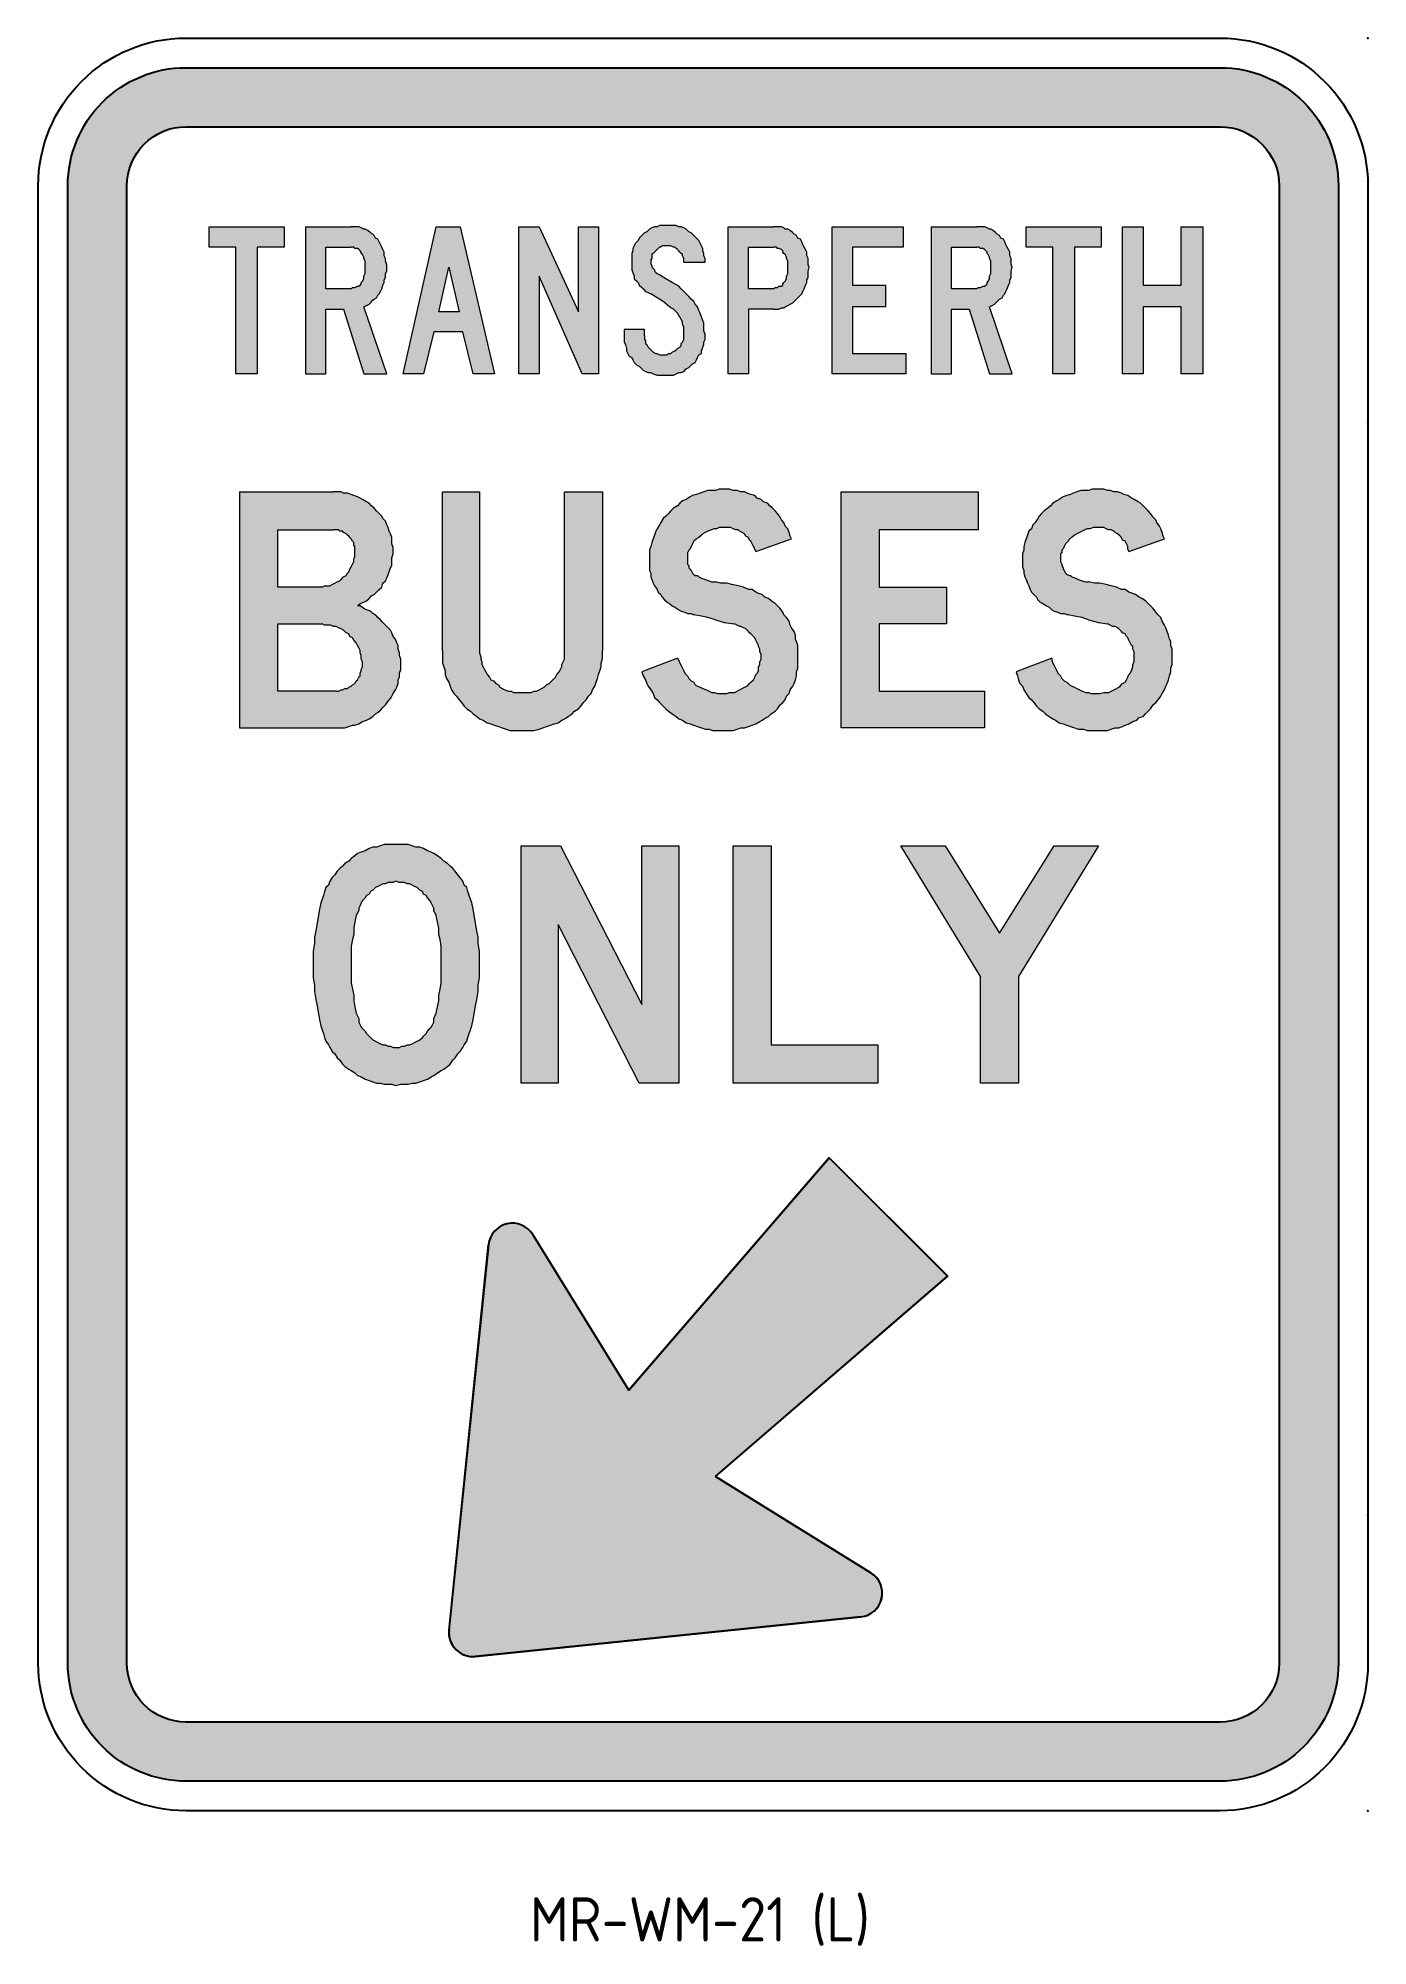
# Model space of a CAD drawing. Extents: x 57 to 147, y 70 to 199.
import ezdxf

# ---------------------------------------------------------------- set-up
doc = ezdxf.new("R2010")
doc.units = 0
doc.header["$LTSCALE"] = 12
doc.header["$MEASUREMENT"] = 0
doc.header["$PDSIZE"] = 4
doc.layers.get('0').update_dxf_attribs({"linetype": 'CONTINUOUS'})
for name, color, linetype in [('L25', 1, 'CONTINUOUS'), ('L35', 3, 'CONTINUOUS'), ('T25', 1, 'CONTINUOUS')]:
    doc.layers.add(name, color=color, linetype=linetype)
doc.styles.add('ISO', font='iso')

msp = doc.modelspace()

# ---------------------------------------------------------------- texts
at = {"layer": 'T25', "color": 3, "style": 'ISO'}
msp.add_text('MR-WM-21 (L)', height=3, dxfattribs=at).set_placement((89.95, 69.99))

# ---------------------------------------------------------------- blocks, each defined once
blk = doc.blocks.new('ARROWL3')
at = {"layer": 'L35'}
for p, q in [((3.32, 107.98), (116.32, 199.98)), ((115, 124), (130.76, 190.94)), ((115, 124), (230, 132.5)), ((230, 69.5), (230, 132.5)), ((116.32, 2.02), (3.32, 94.02)), ((115, 78), (230, 69.5)), ((115, 78), (130.76, 11.06))]:
    blk.add_line(p, q, dxfattribs=at)
for centre, start, end in [((122, 193), 346.75098, 129.15108), ((9, 101), 129.15108, 230.84892), ((122, 9), 230.84892, 13.24902)]:
    blk.add_arc(centre, 9, start, end, dxfattribs=at)
blk = doc.blocks.new('IBLK1')
at = {"layer": 'L35', "xscale": 0.2, "yscale": 0.2, "zscale": 0.2}
blk.add_blockref('ARROWL3', (0, 0), dxfattribs=at)

# ---------------------------------------------------------------- hatches: boundary and pattern name
at = {"layer": 'L25'}
h = msp.add_hatch(color=256, dxfattribs=at)
edge = h.paths.add_edge_path(flags=16)
edge.add_line((62.67, 88.84), (62.67, 188.84))
edge.add_arc((66.67, 188.84), 4, 90, 180, ccw=False)
edge.add_line((66.67, 192.84), (136.67, 192.84))
edge.add_arc((136.67, 188.84), 4, 0, 90, ccw=False)
edge.add_line((140.67, 188.84), (140.67, 88.84))
edge.add_arc((136.67, 88.84), 4, 270, 360, ccw=False)
edge.add_line((136.67, 84.84), (66.67, 84.84))
edge.add_arc((66.67, 88.84), 4, 180, 270, ccw=False)
edge = h.paths.add_edge_path()
edge.add_line((58.67, 88.84), (58.67, 188.84))
edge.add_arc((66.67, 188.84), 8, 90, 180, ccw=False)
edge.add_line((66.67, 196.84), (136.67, 196.84))
edge.add_arc((136.67, 188.84), 8, 0, 90, ccw=False)
edge.add_line((144.67, 188.84), (144.67, 88.84))
edge.add_arc((136.67, 88.84), 8, -90, 0, ccw=False)
edge.add_line((136.67, 80.84), (66.67, 80.84))
edge.add_arc((66.67, 88.84), 8, 180, 270, ccw=False)
h = msp.add_hatch(color=256, dxfattribs=at)
h.paths.add_polyline_path([(70.04, 176.11), (70.04, 184.7), (68.24, 184.7), (68.24, 186.07), (73.31, 186.07), (73.31, 184.7), (71.5, 184.7), (71.5, 176.11)])
h.paths.add_polyline_path([(85.16, 180.32), (83.78, 180.32), (84.47, 183.33)], flags=16)
h.paths.add_polyline_path([(81.38, 176.11), (83.61, 186.07), (85.24, 186.07), (87.56, 176.11), (86.1, 176.11), (85.41, 178.95), (83.44, 178.95), (82.75, 176.11)])
h.paths.add_polyline_path([(89.19, 176.11), (89.19, 186.07), (90.57, 186.07), (93.23, 180.32), (93.23, 186.07), (94.6, 186.07), (94.6, 176.11), (93.49, 176.11), (90.57, 182.73), (90.57, 176.11)])
h.paths.add_polyline_path([(110.41, 176.11), (110.41, 186.07), (115.22, 186.07), (115.22, 184.7), (111.78, 184.7), (111.78, 182.12), (114.01, 182.12), (114.01, 180.66), (111.78, 180.66), (111.78, 177.49), (115.39, 177.49), (115.39, 176.11)])
h.paths.add_polyline_path([(125.35, 176.11), (125.35, 184.7), (123.55, 184.7), (123.55, 186.07), (128.61, 186.07), (128.61, 184.7), (126.81, 184.7), (126.81, 176.11)])
h.paths.add_polyline_path([(130.07, 176.11), (130.07, 186.07), (131.45, 186.07), (131.45, 182.12), (134.03, 182.12), (134.03, 186.07), (135.49, 186.07), (135.49, 176.11), (134.03, 176.11), (134.03, 180.66), (131.45, 180.66), (131.45, 176.11)])
h.paths.add_polyline_path([(78.72, 180.66), (78.89, 180.75), (79.06, 180.84), (79.15, 180.92), (79.32, 181.09), (79.4, 181.18), (79.57, 181.26), (79.66, 181.44), (79.75, 181.52), (79.83, 181.69), (79.92, 181.87), (80, 182.12), (80.09, 182.3), (80.09, 182.47), (80.18, 182.64), (80.18, 182.9), (80.26, 183.07), (80.26, 183.33), (80.26, 183.5), (80.18, 183.76), (80.18, 183.93), (80.09, 184.1), (80.09, 184.36), (80, 184.53), (79.92, 184.7), (79.83, 184.87), (79.75, 185.04), (79.66, 185.22), (79.49, 185.3), (79.4, 185.47), (79.32, 185.56), (79.15, 185.65), (78.97, 185.82), (78.8, 185.9), (78.72, 185.9), (78.54, 185.99), (78.37, 186.07), (78.2, 186.07), (78.03, 186.07), (77.86, 186.07), (74.77, 186.07), (74.77, 176.11), (76.14, 176.11), (76.14, 180.49), (77.34, 180.49), (78.72, 176.11), (80.26, 176.11)])
h.paths.add_polyline_path([(77.86, 181.87), (76.14, 181.87), (76.14, 184.7), (77.86, 184.7), (77.94, 184.7), (78.03, 184.7), (78.11, 184.61), (78.29, 184.61), (78.37, 184.53), (78.46, 184.44), (78.54, 184.36), (78.54, 184.27), (78.63, 184.19), (78.72, 184.01), (78.72, 183.93), (78.8, 183.76), (78.8, 183.58), (78.8, 183.41), (78.8, 183.24), (78.8, 183.07), (78.8, 182.9), (78.72, 182.73), (78.72, 182.55), (78.63, 182.38), (78.54, 182.3), (78.54, 182.21), (78.46, 182.12), (78.37, 182.04), (78.29, 182.04), (78.11, 181.95), (78.03, 181.95), (77.94, 181.95)], flags=16)
h.paths.add_polyline_path([(97.7, 178.69), (97.7, 179.12), (96.32, 179.12), (96.32, 178.77), (96.32, 178.6), (96.32, 178.43), (96.32, 178.26), (96.41, 178.09), (96.49, 177.83), (96.49, 177.66), (96.58, 177.49), (96.67, 177.31), (96.84, 177.23), (96.92, 177.06), (97.01, 176.88), (97.18, 176.71), (97.35, 176.63), (97.44, 176.54), (97.61, 176.37), (97.78, 176.28), (97.95, 176.2), (98.13, 176.2), (98.3, 176.11), (98.56, 176.03), (98.73, 176.03), (98.9, 176.03), (99.07, 176.03), (99.24, 176.03), (99.5, 176.03), (99.67, 176.03), (99.84, 176.11), (100.02, 176.2), (100.19, 176.2), (100.36, 176.28), (100.53, 176.46), (100.7, 176.54), (100.79, 176.63), (100.96, 176.8), (101.13, 176.88), (101.22, 177.06), (101.3, 177.23), (101.39, 177.4), (101.56, 177.49), (101.56, 177.66), (101.65, 177.92), (101.73, 178.09), (101.73, 178.26), (101.82, 178.43), (101.82, 178.6), (101.82, 178.77), (101.73, 179.03), (101.73, 179.29), (101.73, 179.55), (101.65, 179.72), (101.56, 179.98), (101.48, 180.23), (101.39, 180.41), (101.3, 180.66), (101.13, 180.84), (101.05, 181.01), (100.87, 181.18), (100.7, 181.35), (100.53, 181.52), (100.36, 181.69), (100.19, 181.87), (100.02, 182.04), (99.59, 182.3), (99.16, 182.55), (98.73, 182.81), (98.56, 182.9), (98.47, 182.98), (98.38, 183.07), (98.38, 183.15), (98.3, 183.24), (98.21, 183.33), (98.21, 183.41), (98.13, 183.58), (98.13, 183.67), (98.13, 183.84), (98.21, 183.93), (98.21, 184.01), (98.21, 184.19), (98.3, 184.27), (98.38, 184.36), (98.47, 184.44), (98.56, 184.53), (98.64, 184.61), (98.73, 184.7), (98.81, 184.7), (98.9, 184.79), (99.07, 184.79), (99.16, 184.79), (99.33, 184.79), (99.41, 184.79), (99.5, 184.79), (99.67, 184.7), (99.76, 184.7), (99.84, 184.61), (99.93, 184.53), (100.02, 184.44), (100.1, 184.36), (100.19, 184.27), (100.27, 184.19), (100.27, 184.1), (100.36, 183.93), (100.36, 183.84), (100.36, 183.67), (101.82, 183.67), (101.82, 183.93), (101.73, 184.1), (101.73, 184.27), (101.65, 184.44), (101.65, 184.61), (101.56, 184.79), (101.48, 184.96), (101.39, 185.13), (101.22, 185.3), (101.13, 185.39), (100.96, 185.56), (100.87, 185.65), (100.7, 185.73), (100.53, 185.9), (100.36, 185.99), (100.19, 186.07), (100.02, 186.07), (99.84, 186.16), (99.67, 186.16), (99.5, 186.16), (99.33, 186.16), (99.07, 186.16), (98.9, 186.16), (98.73, 186.16), (98.56, 186.07), (98.38, 186.07), (98.21, 185.99), (98.04, 185.9), (97.87, 185.73), (97.7, 185.65), (97.61, 185.56), (97.44, 185.39), (97.35, 185.3), (97.27, 185.13), (97.1, 184.96), (97.01, 184.79), (96.92, 184.61), (96.92, 184.44), (96.84, 184.27), (96.84, 184.1), (96.84, 183.93), (96.84, 183.67), (96.84, 183.5), (96.84, 183.33), (96.84, 183.15), (96.92, 182.98), (97.01, 182.73), (97.01, 182.55), (97.18, 182.38), (97.27, 182.3), (97.35, 182.12), (97.52, 181.95), (97.61, 181.87), (97.78, 181.69), (97.95, 181.61), (98.13, 181.52), (98.56, 181.26), (98.98, 181.01), (99.41, 180.66), (99.5, 180.58), (99.67, 180.49), (99.76, 180.41), (99.93, 180.23), (100.02, 180.06), (100.1, 179.98), (100.19, 179.8), (100.27, 179.63), (100.27, 179.46), (100.36, 179.29), (100.36, 179.12), (100.36, 178.95), (100.36, 178.77), (100.36, 178.69), (100.36, 178.52), (100.36, 178.43), (100.27, 178.26), (100.19, 178.17), (100.19, 178), (100.1, 177.92), (99.93, 177.83), (99.84, 177.74), (99.76, 177.66), (99.59, 177.57), (99.5, 177.49), (99.33, 177.49), (99.24, 177.4), (99.07, 177.4), (98.98, 177.4), (98.81, 177.4), (98.73, 177.4), (98.56, 177.49), (98.47, 177.49), (98.3, 177.57), (98.21, 177.66), (98.13, 177.74), (98.04, 177.83), (97.95, 177.92), (97.87, 178.09), (97.78, 178.17), (97.78, 178.34), (97.7, 178.43), (97.7, 178.6)])
h.paths.add_polyline_path([(106.46, 181.87), (104.74, 181.87), (104.74, 184.7), (106.46, 184.7), (106.54, 184.7), (106.63, 184.7), (106.71, 184.61), (106.8, 184.61), (106.97, 184.53), (107.06, 184.44), (107.06, 184.36), (107.14, 184.27), (107.23, 184.19), (107.32, 184.01), (107.32, 183.93), (107.4, 183.76), (107.4, 183.58), (107.4, 183.41), (107.4, 183.24), (107.4, 183.07), (107.4, 182.9), (107.32, 182.73), (107.32, 182.55), (107.23, 182.38), (107.14, 182.3), (107.06, 182.21), (107.06, 182.12), (106.97, 182.04), (106.8, 182.04), (106.71, 181.95), (106.63, 181.95), (106.54, 181.95)], flags=16)
h.paths.add_polyline_path([(106.46, 180.49), (104.74, 180.49), (104.74, 176.11), (103.36, 176.11), (103.36, 186.07), (106.46, 186.07), (106.63, 186.07), (106.8, 186.07), (106.97, 186.07), (107.14, 185.99), (107.23, 185.9), (107.4, 185.9), (107.57, 185.82), (107.74, 185.65), (107.83, 185.56), (108, 185.47), (108.09, 185.3), (108.26, 185.22), (108.35, 185.04), (108.43, 184.87), (108.52, 184.7), (108.6, 184.53), (108.69, 184.36), (108.69, 184.1), (108.78, 183.93), (108.78, 183.76), (108.78, 183.5), (108.86, 183.33), (108.78, 183.07), (108.78, 182.9), (108.78, 182.64), (108.69, 182.47), (108.69, 182.3), (108.6, 182.12), (108.52, 181.87), (108.43, 181.69), (108.35, 181.52), (108.26, 181.44), (108.09, 181.26), (108, 181.18), (107.83, 181.01), (107.74, 180.92), (107.57, 180.84), (107.4, 180.75), (107.23, 180.66), (107.14, 180.58), (106.97, 180.58), (106.8, 180.49), (106.63, 180.49)])
h.paths.add_polyline_path([(121.06, 180.66), (121.23, 180.75), (121.4, 180.84), (121.49, 180.92), (121.66, 181.09), (121.74, 181.18), (121.92, 181.26), (122, 181.44), (122.09, 181.52), (122.17, 181.69), (122.26, 181.87), (122.35, 182.12), (122.43, 182.3), (122.43, 182.47), (122.52, 182.64), (122.52, 182.9), (122.52, 183.07), (122.6, 183.33), (122.52, 183.5), (122.52, 183.76), (122.52, 183.93), (122.43, 184.1), (122.43, 184.36), (122.35, 184.53), (122.26, 184.7), (122.17, 184.87), (122.09, 185.04), (122, 185.22), (121.83, 185.3), (121.74, 185.47), (121.57, 185.56), (121.49, 185.65), (121.31, 185.82), (121.14, 185.9), (121.06, 185.9), (120.89, 185.99), (120.71, 186.07), (120.54, 186.07), (120.37, 186.07), (120.2, 186.07), (117.11, 186.07), (117.11, 176.11), (118.48, 176.11), (118.48, 180.49), (119.68, 180.49), (121.06, 176.11), (122.6, 176.11)])
h.paths.add_polyline_path([(120.2, 181.87), (118.48, 181.87), (118.48, 184.7), (120.2, 184.7), (120.28, 184.7), (120.37, 184.7), (120.46, 184.61), (120.63, 184.61), (120.71, 184.53), (120.8, 184.44), (120.89, 184.36), (120.89, 184.27), (120.97, 184.19), (121.06, 184.01), (121.06, 183.93), (121.14, 183.76), (121.14, 183.58), (121.14, 183.41), (121.14, 183.24), (121.14, 183.07), (121.14, 182.9), (121.06, 182.73), (121.06, 182.55), (120.97, 182.38), (120.89, 182.3), (120.89, 182.21), (120.8, 182.12), (120.71, 182.04), (120.63, 182.04), (120.46, 181.95), (120.37, 181.95), (120.28, 181.95)], flags=16)
h = msp.add_hatch(color=256, dxfattribs=at)
h.paths.add_polyline_path([(111.01, 168.12), (120.28, 168.12), (120.28, 165.55), (113.59, 165.55), (113.59, 161.68), (118.14, 161.68), (118.14, 159.19), (113.59, 159.19), (113.59, 154.64), (120.71, 154.64), (120.71, 152.15), (111.01, 152.15)])
h.paths.add_polyline_path([(76.83, 154.64), (72.88, 154.64), (72.88, 159.19), (75.88, 159.19), (76.05, 159.11), (76.31, 159.11), (76.48, 159.11), (76.65, 159.02), (76.83, 159.02), (77, 158.93), (77.17, 158.85), (77.34, 158.76), (77.51, 158.59), (77.69, 158.51), (77.77, 158.33), (77.94, 158.25), (78.03, 158.08), (78.2, 157.9), (78.29, 157.73), (78.37, 157.56), (78.46, 157.39), (78.46, 157.22), (78.54, 157.05), (78.54, 156.79), (78.63, 156.62), (78.63, 156.44), (78.63, 156.27), (78.54, 156.1), (78.54, 156.01), (78.46, 155.84), (78.46, 155.67), (78.37, 155.59), (78.29, 155.41), (78.2, 155.33), (78.11, 155.16), (77.94, 155.07), (77.86, 154.98), (77.69, 154.9), (77.6, 154.81), (77.43, 154.81), (77.26, 154.73), (77.17, 154.73), (77, 154.64)], flags=16)
h.paths.add_polyline_path([(75.88, 161.68), (72.88, 161.68), (72.88, 165.55), (76.65, 165.55), (76.83, 165.55), (77, 165.55), (77.08, 165.46), (77.26, 165.46), (77.34, 165.38), (77.51, 165.29), (77.6, 165.2), (77.69, 165.12), (77.77, 165.03), (77.86, 164.95), (77.94, 164.78), (78.03, 164.69), (78.03, 164.52), (78.11, 164.43), (78.11, 164.26), (78.11, 164.09), (78.11, 163.92), (78.11, 163.74), (78.03, 163.57), (78.03, 163.4), (77.94, 163.23), (77.86, 163.06), (77.77, 162.89), (77.69, 162.71), (77.6, 162.63), (77.51, 162.46), (77.34, 162.37), (77.17, 162.2), (77.08, 162.11), (76.91, 162.03), (76.74, 161.94), (76.57, 161.86), (76.4, 161.77), (76.23, 161.77), (76.05, 161.77)], flags=16)
h.paths.add_polyline_path([(70.3, 168.12), (70.3, 152.15), (76.65, 152.15), (76.91, 152.15), (77.17, 152.15), (77.43, 152.15), (77.69, 152.24), (77.94, 152.32), (78.11, 152.32), (78.37, 152.41), (78.63, 152.58), (78.89, 152.67), (79.06, 152.75), (79.32, 152.92), (79.49, 153.09), (79.66, 153.18), (79.83, 153.35), (80, 153.52), (80.18, 153.7), (80.35, 153.95), (80.52, 154.13), (80.61, 154.3), (80.69, 154.47), (80.86, 154.73), (80.95, 154.9), (81.03, 155.16), (81.03, 155.41), (81.12, 155.59), (81.12, 155.84), (81.21, 156.1), (81.21, 156.36), (81.21, 156.53), (81.21, 156.79), (81.12, 157.05), (81.12, 157.22), (81.03, 157.47), (81.03, 157.73), (80.95, 157.9), (80.86, 158.16), (80.69, 158.33), (80.61, 158.59), (80.52, 158.76), (80.35, 158.93), (80.18, 159.11), (80, 159.28), (79.83, 159.45), (79.66, 159.62), (79.49, 159.79), (79.32, 159.88), (79.15, 160.05), (78.89, 160.14), (78.72, 160.22), (78.46, 160.4), (78.29, 160.4), (78.46, 160.57), (78.72, 160.65), (78.89, 160.74), (79.06, 160.91), (79.23, 161.08), (79.4, 161.17), (79.57, 161.34), (79.75, 161.51), (79.92, 161.68), (80, 161.94), (80.18, 162.11), (80.26, 162.28), (80.35, 162.54), (80.43, 162.71), (80.52, 162.97), (80.61, 163.14), (80.61, 163.4), (80.61, 163.66), (80.69, 163.92), (80.69, 164.09), (80.69, 164.35), (80.61, 164.6), (80.61, 164.78), (80.61, 165.03), (80.52, 165.29), (80.43, 165.46), (80.35, 165.72), (80.26, 165.89), (80.18, 166.15), (80, 166.32), (79.92, 166.49), (79.75, 166.66), (79.57, 166.84), (79.4, 167.01), (79.23, 167.18), (79.06, 167.35), (78.89, 167.44), (78.63, 167.61), (78.46, 167.7), (78.29, 167.78), (78.03, 167.87), (77.86, 167.95), (77.6, 168.04), (77.34, 168.04), (77.17, 168.12), (76.91, 168.12), (76.65, 168.12)])
h.paths.add_polyline_path([(84.04, 157.39), (84.04, 168.12), (86.53, 168.12), (86.53, 157.39), (86.53, 157.22), (86.62, 156.96), (86.62, 156.79), (86.7, 156.62), (86.7, 156.44), (86.79, 156.27), (86.87, 156.1), (86.96, 155.93), (87.05, 155.76), (87.22, 155.59), (87.3, 155.41), (87.48, 155.33), (87.65, 155.16), (87.82, 155.07), (87.91, 154.9), (88.08, 154.81), (88.25, 154.73), (88.51, 154.64), (88.68, 154.64), (88.85, 154.55), (89.02, 154.55), (89.28, 154.55), (89.45, 154.55), (89.62, 154.55), (89.8, 154.55), (90.05, 154.55), (90.22, 154.64), (90.4, 154.64), (90.57, 154.73), (90.74, 154.81), (90.91, 154.9), (91.08, 155.07), (91.26, 155.16), (91.43, 155.33), (91.51, 155.41), (91.68, 155.59), (91.77, 155.76), (91.94, 155.93), (92.03, 156.1), (92.11, 156.27), (92.11, 156.44), (92.2, 156.62), (92.29, 156.79), (92.29, 156.96), (92.29, 157.22), (92.29, 157.39), (92.29, 168.12), (94.86, 168.12), (94.86, 157.39), (94.86, 157.13), (94.86, 156.87), (94.78, 156.53), (94.78, 156.27), (94.69, 156.01), (94.6, 155.76), (94.52, 155.5), (94.43, 155.24), (94.35, 154.98), (94.18, 154.73), (94.09, 154.47), (93.92, 154.3), (93.75, 154.04), (93.57, 153.87), (93.4, 153.61), (93.23, 153.44), (92.97, 153.27), (92.8, 153.09), (92.54, 152.92), (92.29, 152.75), (92.11, 152.67), (91.86, 152.49), (91.6, 152.41), (91.34, 152.32), (91.08, 152.24), (90.83, 152.15), (90.57, 152.06), (90.22, 151.98), (89.97, 151.98), (89.71, 151.98), (89.45, 151.98), (89.19, 151.98), (88.85, 151.98), (88.59, 151.98), (88.34, 152.06), (88.08, 152.15), (87.82, 152.24), (87.56, 152.32), (87.3, 152.41), (87.05, 152.49), (86.79, 152.67), (86.53, 152.75), (86.36, 152.92), (86.1, 153.09), (85.93, 153.27), (85.67, 153.44), (85.5, 153.61), (85.33, 153.87), (85.16, 154.04), (84.99, 154.3), (84.81, 154.47), (84.64, 154.73), (84.56, 154.98), (84.47, 155.24), (84.3, 155.5), (84.21, 155.76), (84.21, 156.01), (84.13, 156.27), (84.04, 156.53), (84.04, 156.87), (84.04, 157.13)])
h.paths.add_polyline_path([(105.25, 164.09), (107.66, 164.95), (107.57, 165.12), (107.49, 165.38), (107.4, 165.63), (107.23, 165.81), (107.14, 166.06), (106.97, 166.24), (106.89, 166.41), (106.71, 166.66), (106.54, 166.84), (106.37, 167.01), (106.2, 167.18), (106.03, 167.35), (105.77, 167.44), (105.6, 167.61), (105.34, 167.7), (105.17, 167.87), (104.91, 167.95), (104.65, 168.04), (104.48, 168.12), (104.22, 168.12), (103.97, 168.21), (103.71, 168.21), (103.45, 168.3), (103.19, 168.3), (103.02, 168.3), (102.76, 168.3), (102.51, 168.21), (102.25, 168.21), (101.99, 168.21), (101.73, 168.12), (101.48, 168.04), (101.22, 167.95), (100.96, 167.87), (100.79, 167.78), (100.53, 167.61), (100.27, 167.52), (100.1, 167.35), (99.93, 167.18), (99.67, 167.01), (99.5, 166.84), (99.33, 166.66), (99.16, 166.49), (98.98, 166.32), (98.81, 166.06), (98.73, 165.89), (98.56, 165.63), (98.47, 165.46), (98.38, 165.2), (98.3, 164.95), (98.21, 164.69), (98.13, 164.43), (98.04, 164.17), (98.04, 163.92), (98.04, 163.74), (98.04, 163.49), (98.04, 163.23), (98.04, 163.06), (98.04, 162.8), (98.13, 162.63), (98.13, 162.37), (98.21, 162.2), (98.3, 161.94), (98.38, 161.77), (98.56, 161.51), (98.64, 161.34), (98.81, 161.17), (98.9, 161), (99.07, 160.82), (99.24, 160.65), (99.41, 160.57), (99.59, 160.4), (99.76, 160.31), (100.02, 160.14), (100.19, 160.05), (100.44, 159.97), (100.62, 159.88), (100.87, 159.88), (101.05, 159.79), (101.56, 159.71), (101.99, 159.62), (102.51, 159.45), (103.11, 159.28), (103.79, 159.19), (103.97, 159.11), (104.14, 159.02), (104.22, 159.02), (104.4, 158.93), (104.57, 158.85), (104.74, 158.68), (104.82, 158.59), (104.91, 158.51), (105.08, 158.33), (105.17, 158.25), (105.25, 158.08), (105.34, 157.9), (105.43, 157.73), (105.43, 157.65), (105.51, 157.47), (105.51, 157.3), (105.6, 157.13), (105.6, 156.96), (105.6, 156.79), (105.51, 156.62), (105.51, 156.44), (105.43, 156.27), (105.43, 156.01), (105.34, 155.84), (105.25, 155.76), (105.17, 155.59), (105.08, 155.41), (104.91, 155.24), (104.82, 155.16), (104.65, 154.98), (104.48, 154.9), (104.31, 154.81), (104.14, 154.73), (103.97, 154.64), (103.79, 154.55), (103.62, 154.55), (103.45, 154.55), (103.28, 154.47), (103.02, 154.47), (102.85, 154.47), (102.68, 154.47), (102.42, 154.55), (102.25, 154.55), (102.08, 154.64), (101.9, 154.73), (101.65, 154.81), (101.48, 154.9), (101.3, 154.98), (101.13, 155.07), (101.05, 155.24), (100.87, 155.33), (100.7, 155.5), (100.62, 155.67), (100.44, 155.84), (100.36, 156.01), (100.27, 156.19), (100.19, 156.36), (100.1, 156.53), (100.02, 156.7), (99.93, 156.87), (97.52, 155.93), (97.61, 155.67), (97.78, 155.41), (97.87, 155.16), (97.95, 154.98), (98.13, 154.73), (98.3, 154.47), (98.38, 154.21), (98.56, 154.04), (98.73, 153.87), (98.98, 153.61), (99.16, 153.44), (99.33, 153.27), (99.59, 153.09), (99.84, 152.92), (100.02, 152.75), (100.27, 152.67), (100.53, 152.49), (100.79, 152.41), (101.05, 152.32), (101.3, 152.24), (101.56, 152.15), (101.82, 152.06), (102.08, 152.06), (102.33, 151.98), (102.59, 151.98), (102.94, 151.98), (103.19, 151.98), (103.45, 151.98), (103.71, 151.98), (103.97, 152.06), (104.22, 152.15), (104.48, 152.15), (104.74, 152.24), (105, 152.32), (105.25, 152.41), (105.51, 152.58), (105.68, 152.67), (105.94, 152.84), (106.11, 152.92), (106.28, 153.09), (106.54, 153.27), (106.71, 153.44), (106.89, 153.7), (107.06, 153.87), (107.23, 154.04), (107.32, 154.3), (107.49, 154.47), (107.57, 154.73), (107.74, 154.98), (107.83, 155.16), (107.92, 155.41), (108, 155.67), (108, 155.93), (108.09, 156.19), (108.09, 156.44), (108.09, 156.7), (108.09, 156.96), (108.09, 157.22), (108.09, 157.47), (108.09, 157.73), (108, 157.99), (107.92, 158.16), (107.92, 158.42), (107.83, 158.68), (107.66, 158.93), (107.57, 159.11), (107.49, 159.36), (107.32, 159.62), (107.14, 159.79), (107.06, 159.97), (106.89, 160.22), (106.71, 160.4), (106.54, 160.57), (106.28, 160.74), (106.11, 160.91), (105.86, 161), (105.68, 161.17), (105.43, 161.25), (105.25, 161.34), (105, 161.51), (104.74, 161.51), (104.4, 161.68), (104.05, 161.77), (103.62, 161.86), (103.28, 161.94), (102.85, 161.94), (102.51, 162.03), (102.25, 162.03), (102.08, 162.11), (101.82, 162.2), (101.56, 162.28), (101.39, 162.37), (101.3, 162.46), (101.13, 162.46), (101.05, 162.54), (100.96, 162.63), (100.87, 162.8), (100.79, 162.89), (100.7, 162.97), (100.7, 163.14), (100.62, 163.23), (100.62, 163.4), (100.62, 163.49), (100.62, 163.66), (100.62, 163.74), (100.62, 163.92), (100.62, 164), (100.7, 164.17), (100.79, 164.26), (100.87, 164.43), (100.96, 164.6), (101.05, 164.78), (101.22, 164.95), (101.39, 165.03), (101.56, 165.2), (101.65, 165.29), (101.82, 165.38), (101.99, 165.46), (102.25, 165.55), (102.42, 165.63), (102.59, 165.63), (102.76, 165.72), (103.02, 165.72), (103.19, 165.72), (103.36, 165.72), (103.54, 165.72), (103.71, 165.63), (103.88, 165.55), (104.05, 165.55), (104.14, 165.46), (104.31, 165.38), (104.48, 165.29), (104.57, 165.12), (104.74, 165.03), (104.82, 164.86), (104.91, 164.78), (105, 164.6), (105.08, 164.43), (105.17, 164.26)])
h.paths.add_polyline_path([(130.5, 164.09), (132.91, 164.95), (132.82, 165.12), (132.74, 165.38), (132.65, 165.63), (132.57, 165.81), (132.39, 166.06), (132.31, 166.24), (132.14, 166.41), (131.96, 166.66), (131.79, 166.84), (131.62, 167.01), (131.45, 167.18), (131.28, 167.35), (131.11, 167.44), (130.85, 167.61), (130.68, 167.7), (130.42, 167.87), (130.16, 167.95), (129.99, 168.04), (129.73, 168.12), (129.47, 168.12), (129.22, 168.21), (129.04, 168.21), (128.79, 168.3), (128.53, 168.3), (128.27, 168.3), (128.01, 168.3), (127.76, 168.21), (127.5, 168.21), (127.24, 168.21), (126.98, 168.12), (126.73, 168.04), (126.55, 167.95), (126.3, 167.87), (126.04, 167.78), (125.78, 167.61), (125.61, 167.52), (125.35, 167.35), (125.18, 167.18), (125.01, 167.01), (124.75, 166.84), (124.58, 166.66), (124.41, 166.49), (124.32, 166.32), (124.15, 166.06), (123.98, 165.89), (123.89, 165.63), (123.72, 165.46), (123.63, 165.2), (123.55, 164.95), (123.46, 164.69), (123.38, 164.43), (123.38, 164.17), (123.29, 163.92), (123.29, 163.74), (123.29, 163.49), (123.29, 163.23), (123.29, 163.06), (123.38, 162.8), (123.38, 162.63), (123.46, 162.37), (123.55, 162.2), (123.63, 161.94), (123.72, 161.77), (123.81, 161.51), (123.89, 161.34), (124.06, 161.17), (124.23, 161), (124.32, 160.82), (124.49, 160.65), (124.66, 160.57), (124.92, 160.4), (125.09, 160.31), (125.27, 160.14), (125.44, 160.05), (125.69, 159.97), (125.87, 159.88), (126.12, 159.88), (126.38, 159.79), (126.81, 159.71), (127.33, 159.62), (127.76, 159.45), (128.44, 159.28), (129.04, 159.19), (129.22, 159.11), (129.39, 159.02), (129.56, 159.02), (129.73, 158.93), (129.82, 158.85), (129.99, 158.68), (130.07, 158.59), (130.25, 158.51), (130.33, 158.33), (130.42, 158.25), (130.5, 158.08), (130.59, 157.9), (130.68, 157.73), (130.76, 157.65), (130.76, 157.47), (130.85, 157.3), (130.85, 157.13), (130.85, 156.96), (130.85, 156.79), (130.85, 156.62), (130.76, 156.44), (130.76, 156.27), (130.68, 156.01), (130.59, 155.84), (130.5, 155.76), (130.42, 155.59), (130.33, 155.41), (130.25, 155.24), (130.07, 155.16), (129.9, 154.98), (129.82, 154.9), (129.65, 154.81), (129.47, 154.73), (129.3, 154.64), (129.13, 154.55), (128.96, 154.55), (128.79, 154.55), (128.53, 154.47), (128.36, 154.47), (128.19, 154.47), (127.93, 154.47), (127.76, 154.55), (127.58, 154.55), (127.33, 154.64), (127.15, 154.73), (126.98, 154.81), (126.81, 154.9), (126.64, 154.98), (126.47, 155.07), (126.3, 155.24), (126.12, 155.33), (125.95, 155.5), (125.87, 155.67), (125.69, 155.84), (125.61, 156.01), (125.52, 156.19), (125.44, 156.36), (125.35, 156.53), (125.27, 156.7), (125.27, 156.87), (122.86, 155.93), (122.95, 155.67), (123.03, 155.41), (123.12, 155.16), (123.29, 154.98), (123.38, 154.73), (123.55, 154.47), (123.72, 154.21), (123.89, 154.04), (124.06, 153.87), (124.23, 153.61), (124.41, 153.44), (124.66, 153.27), (124.84, 153.09), (125.09, 152.92), (125.35, 152.75), (125.52, 152.67), (125.78, 152.49), (126.04, 152.41), (126.3, 152.32), (126.55, 152.24), (126.81, 152.15), (127.07, 152.06), (127.41, 152.06), (127.67, 151.98), (127.93, 151.98), (128.19, 151.98), (128.44, 151.98), (128.7, 151.98), (129.04, 151.98), (129.3, 152.06), (129.56, 152.15), (129.82, 152.15), (130.07, 152.24), (130.25, 152.32), (130.5, 152.41), (130.76, 152.58), (131.02, 152.67), (131.19, 152.84), (131.45, 152.92), (131.62, 153.09), (131.79, 153.27), (131.96, 153.44), (132.14, 153.7), (132.31, 153.87), (132.48, 154.04), (132.65, 154.3), (132.74, 154.47), (132.91, 154.73), (132.99, 154.98), (133.08, 155.16), (133.17, 155.41), (133.25, 155.67), (133.34, 155.93), (133.34, 156.19), (133.42, 156.44), (133.42, 156.7), (133.42, 156.96), (133.42, 157.22), (133.42, 157.47), (133.34, 157.73), (133.34, 157.99), (133.25, 158.16), (133.17, 158.42), (133.08, 158.68), (132.99, 158.93), (132.91, 159.11), (132.74, 159.36), (132.65, 159.62), (132.48, 159.79), (132.31, 159.97), (132.14, 160.22), (131.96, 160.4), (131.79, 160.57), (131.62, 160.74), (131.36, 160.91), (131.19, 161), (130.93, 161.17), (130.76, 161.25), (130.5, 161.34), (130.25, 161.51), (129.99, 161.51), (129.65, 161.68), (129.3, 161.77), (128.96, 161.86), (128.53, 161.94), (128.19, 161.94), (127.76, 162.03), (127.58, 162.03), (127.33, 162.11), (127.07, 162.2), (126.9, 162.28), (126.64, 162.37), (126.55, 162.46), (126.47, 162.46), (126.3, 162.54), (126.21, 162.63), (126.12, 162.8), (126.04, 162.89), (126.04, 162.97), (125.95, 163.14), (125.95, 163.23), (125.87, 163.4), (125.87, 163.49), (125.87, 163.66), (125.87, 163.74), (125.87, 163.92), (125.95, 164), (125.95, 164.17), (126.04, 164.26), (126.12, 164.43), (126.21, 164.6), (126.38, 164.78), (126.47, 164.95), (126.64, 165.03), (126.81, 165.2), (126.98, 165.29), (127.15, 165.38), (127.33, 165.46), (127.5, 165.55), (127.67, 165.63), (127.84, 165.63), (128.1, 165.72), (128.27, 165.72), (128.44, 165.72), (128.61, 165.72), (128.79, 165.72), (128.96, 165.63), (129.13, 165.55), (129.3, 165.55), (129.47, 165.46), (129.56, 165.38), (129.73, 165.29), (129.9, 165.12), (129.99, 165.03), (130.07, 164.86), (130.25, 164.78), (130.33, 164.6), (130.42, 164.43), (130.42, 164.26)])
h = msp.add_hatch(color=256, dxfattribs=at)
h.paths.add_polyline_path([(89.37, 144.16), (92.03, 144.16), (97.52, 133.43), (97.52, 144.16), (100.02, 144.16), (100.02, 128.1), (97.35, 128.1), (91.86, 138.84), (91.86, 128.1), (89.37, 128.1)])
h.paths.add_polyline_path([(103.71, 144.16), (106.28, 144.16), (106.28, 130.68), (113.5, 130.68), (113.5, 128.1), (103.71, 128.1)])
h.paths.add_polyline_path([(115.05, 144.16), (118.05, 144.16), (121.74, 138.24), (125.44, 144.16), (128.44, 144.16), (123.03, 135.32), (123.03, 128.1), (120.46, 128.1), (120.46, 135.32)])
h.paths.add_polyline_path([(80.86, 141.76), (80.69, 141.67), (80.52, 141.67), (80.35, 141.67), (80.18, 141.59), (80, 141.59), (79.83, 141.5), (79.66, 141.41), (79.49, 141.33), (79.32, 141.16), (79.15, 141.07), (79.06, 140.9), (78.89, 140.81), (78.8, 140.64), (78.63, 140.47), (78.54, 140.3), (78.46, 140.13), (78.37, 139.95), (78.37, 139.78), (78.2, 139.44), (78.11, 139.01), (78.03, 138.58), (78.03, 138.15), (77.94, 137.81), (77.86, 137.38), (77.86, 136.95), (77.86, 136.52), (77.86, 136.09), (77.86, 135.75), (77.86, 135.32), (77.86, 134.89), (77.94, 134.46), (78.03, 134.03), (78.03, 133.68), (78.11, 133.26), (78.2, 132.83), (78.37, 132.48), (78.37, 132.22), (78.46, 132.05), (78.54, 131.88), (78.63, 131.8), (78.8, 131.62), (78.89, 131.45), (79.06, 131.28), (79.15, 131.19), (79.32, 131.02), (79.49, 130.94), (79.66, 130.85), (79.83, 130.76), (80, 130.68), (80.18, 130.68), (80.35, 130.59), (80.52, 130.59), (80.69, 130.51), (80.86, 130.51), (81.12, 130.51), (81.29, 130.59), (81.46, 130.59), (81.64, 130.68), (81.81, 130.68), (81.98, 130.76), (82.15, 130.85), (82.32, 130.94), (82.49, 131.02), (82.67, 131.19), (82.75, 131.28), (82.92, 131.45), (83.01, 131.62), (83.18, 131.8), (83.27, 131.88), (83.35, 132.05), (83.44, 132.22), (83.44, 132.48), (83.61, 132.83), (83.7, 133.26), (83.78, 133.68), (83.78, 134.03), (83.87, 134.46), (83.95, 134.89), (83.95, 135.32), (83.95, 135.75), (83.95, 136.09), (83.95, 136.52), (83.95, 136.95), (83.95, 137.38), (83.87, 137.81), (83.78, 138.15), (83.78, 138.58), (83.7, 139.01), (83.61, 139.44), (83.44, 139.78), (83.44, 139.95), (83.35, 140.13), (83.27, 140.3), (83.18, 140.47), (83.01, 140.64), (82.92, 140.81), (82.75, 140.9), (82.67, 141.07), (82.49, 141.16), (82.32, 141.33), (82.15, 141.41), (81.98, 141.5), (81.81, 141.59), (81.64, 141.59), (81.46, 141.67), (81.29, 141.67), (81.12, 141.67)], flags=16)
h.paths.add_polyline_path([(80.86, 144.25), (80.61, 144.25), (80.35, 144.25), (80.09, 144.25), (79.83, 144.16), (79.57, 144.08), (79.32, 144.08), (79.06, 143.99), (78.8, 143.82), (78.54, 143.73), (78.29, 143.65), (78.11, 143.48), (77.86, 143.3), (77.69, 143.13), (77.43, 142.96), (77.26, 142.79), (77.08, 142.62), (76.91, 142.45), (76.74, 142.19), (76.57, 142.02), (76.4, 141.76), (76.31, 141.5), (76.14, 141.33), (76.05, 141.07), (75.97, 140.81), (75.88, 140.56), (75.8, 140.3), (75.71, 139.87), (75.62, 139.35), (75.54, 138.92), (75.45, 138.41), (75.37, 137.98), (75.37, 137.55), (75.28, 137.03), (75.28, 136.6), (75.28, 136.09), (75.28, 135.66), (75.28, 135.23), (75.37, 134.72), (75.37, 134.29), (75.45, 133.77), (75.54, 133.34), (75.62, 132.91), (75.71, 132.4), (75.8, 131.97), (75.88, 131.71), (75.97, 131.45), (76.05, 131.19), (76.14, 130.94), (76.31, 130.68), (76.4, 130.51), (76.57, 130.25), (76.74, 130.08), (76.91, 129.82), (77.08, 129.65), (77.26, 129.39), (77.43, 129.22), (77.69, 129.05), (77.86, 128.96), (78.11, 128.79), (78.29, 128.62), (78.54, 128.53), (78.8, 128.36), (79.06, 128.27), (79.32, 128.19), (79.57, 128.1), (79.83, 128.1), (80.09, 128.02), (80.35, 128.02), (80.61, 128.02), (80.86, 127.93), (81.21, 128.02), (81.46, 128.02), (81.72, 128.02), (81.98, 128.1), (82.24, 128.1), (82.49, 128.19), (82.75, 128.27), (83.01, 128.36), (83.27, 128.53), (83.44, 128.62), (83.7, 128.79), (83.95, 128.96), (84.13, 129.05), (84.38, 129.22), (84.56, 129.39), (84.73, 129.65), (84.9, 129.82), (85.07, 130.08), (85.24, 130.25), (85.41, 130.51), (85.5, 130.68), (85.67, 130.94), (85.76, 131.19), (85.84, 131.45), (85.93, 131.71), (86.02, 131.97), (86.1, 132.4), (86.19, 132.91), (86.27, 133.34), (86.36, 133.77), (86.45, 134.29), (86.45, 134.72), (86.53, 135.23), (86.53, 135.66), (86.53, 136.09), (86.53, 136.6), (86.53, 137.03), (86.45, 137.55), (86.45, 137.98), (86.36, 138.41), (86.27, 138.92), (86.19, 139.35), (86.1, 139.87), (86.02, 140.3), (85.93, 140.56), (85.84, 140.81), (85.76, 141.07), (85.67, 141.33), (85.5, 141.5), (85.41, 141.76), (85.24, 142.02), (85.07, 142.19), (84.9, 142.45), (84.73, 142.62), (84.56, 142.79), (84.38, 142.96), (84.13, 143.13), (83.95, 143.3), (83.7, 143.48), (83.44, 143.65), (83.27, 143.73), (83.01, 143.82), (82.75, 143.99), (82.49, 144.08), (82.24, 144.08), (81.98, 144.16), (81.72, 144.25), (81.46, 144.25), (81.21, 144.25)])
msp.add_hatch(color=256, dxfattribs=at).paths.add_polyline_path([(102.51, 101.46), (118.22, 115.02), (110.21, 123.04), (96.65, 107.32), (90.14, 117.85, 0.71593), (87.15, 117.16), (84.47, 91.07, 0.475358), (86.25, 89.29), (112.34, 91.96, 0.71593), (113.03, 94.95)])

# ---------------------------------------------------------------- linework, layer by layer
at = {"color": 3, "lineweight": 0}
for points in [[(70.04, 176.11), (70.04, 184.7), (68.24, 184.7), (68.24, 186.07), (73.31, 186.07), (73.31, 184.7), (71.5, 184.7), (71.5, 176.11), (70.04, 176.11), (70.04, 176.11)], [(74.77, 186.07), (74.77, 176.11), (76.14, 176.11), (76.14, 180.49), (77.34, 180.49), (78.72, 176.11), (80.26, 176.11), (78.72, 180.66)], [(74.77, 186.07), (77.86, 186.07)], [(79.83, 184.87), (79.75, 185.04), (79.66, 185.22), (79.49, 185.3), (79.4, 185.47), (79.32, 185.56), (79.15, 185.65), (78.97, 185.82), (78.8, 185.9), (78.72, 185.9), (78.54, 185.99), (78.37, 186.07), (78.2, 186.07), (78.03, 186.07), (77.86, 186.07)], [(81.38, 176.11), (83.61, 186.07), (85.24, 186.07), (87.56, 176.11), (86.1, 176.11), (85.41, 178.95), (83.44, 178.95), (82.75, 176.11), (81.38, 176.11), (81.38, 176.11)], [(89.19, 176.11), (89.19, 186.07), (90.57, 186.07), (93.23, 180.32), (93.23, 186.07), (94.6, 186.07), (94.6, 176.11), (93.49, 176.11), (90.57, 182.73), (90.57, 176.11), (89.19, 176.11), (89.19, 176.11)], [(100.36, 183.67), (101.82, 183.67), (101.82, 183.93), (101.73, 184.1), (101.73, 184.27), (101.65, 184.44), (101.65, 184.61), (101.56, 184.79), (101.48, 184.96), (101.39, 185.13), (101.22, 185.3), (101.13, 185.39), (100.96, 185.56), (100.87, 185.65), (100.7, 185.73), (100.53, 185.9), (100.36, 185.99), (100.19, 186.07), (100.02, 186.07), (99.84, 186.16), (99.67, 186.16), (99.5, 186.16), (99.33, 186.16), (99.07, 186.16), (98.9, 186.16), (98.73, 186.16), (98.56, 186.07), (98.38, 186.07), (98.21, 185.99), (98.04, 185.9), (97.87, 185.73), (97.7, 185.65), (97.61, 185.56), (97.44, 185.39), (97.35, 185.3), (97.27, 185.13), (97.1, 184.96), (97.01, 184.79), (96.92, 184.61), (96.92, 184.44), (96.84, 184.27), (96.84, 184.1), (96.84, 183.93), (96.84, 183.67), (96.84, 183.5), (96.84, 183.33), (96.84, 183.15), (96.92, 182.98), (97.01, 182.73), (97.01, 182.55), (97.18, 182.38), (97.27, 182.3), (97.35, 182.12), (97.52, 181.95), (97.61, 181.87), (97.78, 181.69), (97.95, 181.61), (98.13, 181.52)], [(103.36, 176.11), (103.36, 186.07), (106.46, 186.07)], [(108.43, 184.87), (108.35, 185.04), (108.26, 185.22), (108.09, 185.3), (108, 185.47), (107.83, 185.56), (107.74, 185.65), (107.57, 185.82), (107.4, 185.9), (107.23, 185.9), (107.14, 185.99), (106.97, 186.07), (106.8, 186.07), (106.63, 186.07), (106.46, 186.07)], [(110.41, 176.11), (110.41, 186.07), (115.22, 186.07), (115.22, 184.7), (111.78, 184.7), (111.78, 182.12), (114.01, 182.12), (114.01, 180.66), (111.78, 180.66), (111.78, 177.49), (115.39, 177.49), (115.39, 176.11), (110.41, 176.11), (110.41, 176.11)], [(117.11, 186.07), (117.11, 176.11), (118.48, 176.11), (118.48, 180.49), (119.68, 180.49), (121.06, 176.11), (122.6, 176.11), (121.06, 180.66)], [(117.11, 186.07), (120.2, 186.07)], [(122.17, 184.87), (122.09, 185.04), (122, 185.22), (121.83, 185.3), (121.74, 185.47), (121.57, 185.56), (121.49, 185.65), (121.31, 185.82), (121.14, 185.9), (121.06, 185.9), (120.89, 185.99), (120.71, 186.07), (120.54, 186.07), (120.37, 186.07), (120.2, 186.07)], [(125.35, 176.11), (125.35, 184.7), (123.55, 184.7), (123.55, 186.07), (128.61, 186.07), (128.61, 184.7), (126.81, 184.7), (126.81, 176.11), (125.35, 176.11), (125.35, 176.11)], [(130.07, 176.11), (130.07, 186.07), (131.45, 186.07), (131.45, 182.12), (134.03, 182.12), (134.03, 186.07), (135.49, 186.07), (135.49, 176.11), (134.03, 176.11), (134.03, 180.66), (131.45, 180.66), (131.45, 176.11), (130.07, 176.11), (130.07, 176.11)], [(77.86, 181.87), (76.14, 181.87), (76.14, 184.7)], [(76.14, 184.7), (77.86, 184.7)], [(78.63, 184.19), (78.54, 184.27), (78.54, 184.36), (78.46, 184.44), (78.37, 184.53), (78.29, 184.61), (78.11, 184.61), (78.03, 184.7), (77.94, 184.7), (77.86, 184.7)], [(79.83, 181.69), (79.92, 181.87), (80, 182.12), (80.09, 182.3), (80.09, 182.47), (80.18, 182.64), (80.18, 182.9), (80.26, 183.07), (80.26, 183.33), (80.26, 183.5), (80.18, 183.76), (80.18, 183.93), (80.09, 184.1), (80.09, 184.36), (80, 184.53), (79.92, 184.7), (79.83, 184.87)], [(99.33, 184.79), (99.16, 184.79), (99.07, 184.79), (98.9, 184.79), (98.81, 184.7), (98.73, 184.7), (98.64, 184.61), (98.56, 184.53), (98.47, 184.44), (98.38, 184.36), (98.3, 184.27), (98.21, 184.19), (98.21, 184.01), (98.21, 183.93), (98.13, 183.84), (98.13, 183.67), (98.13, 183.58), (98.21, 183.41), (98.21, 183.33), (98.3, 183.24), (98.38, 183.15), (98.38, 183.07), (98.47, 182.98), (98.56, 182.9), (98.73, 182.81)], [(100.36, 183.67), (100.36, 183.84), (100.36, 183.93), (100.27, 184.1), (100.27, 184.19), (100.19, 184.27), (100.1, 184.36), (100.02, 184.44), (99.93, 184.53), (99.84, 184.61), (99.76, 184.7), (99.67, 184.7), (99.5, 184.79), (99.41, 184.79), (99.33, 184.79)], [(106.46, 181.87), (104.74, 181.87), (104.74, 184.7)], [(104.74, 184.7), (106.46, 184.7)], [(107.23, 184.19), (107.14, 184.27), (107.06, 184.36), (107.06, 184.44), (106.97, 184.53), (106.8, 184.61), (106.71, 184.61), (106.63, 184.7), (106.54, 184.7), (106.46, 184.7)], [(108.43, 181.69), (108.52, 181.87), (108.6, 182.12), (108.69, 182.3), (108.69, 182.47), (108.78, 182.64), (108.78, 182.9), (108.78, 183.07), (108.86, 183.33), (108.78, 183.5), (108.78, 183.76), (108.78, 183.93), (108.69, 184.1), (108.69, 184.36), (108.6, 184.53), (108.52, 184.7), (108.43, 184.87)], [(120.2, 181.87), (118.48, 181.87), (118.48, 184.7)], [(118.48, 184.7), (120.2, 184.7)], [(120.97, 184.19), (120.89, 184.27), (120.89, 184.36), (120.8, 184.44), (120.71, 184.53), (120.63, 184.61), (120.46, 184.61), (120.37, 184.7), (120.28, 184.7), (120.2, 184.7)], [(122.17, 181.69), (122.26, 181.87), (122.35, 182.12), (122.43, 182.3), (122.43, 182.47), (122.52, 182.64), (122.52, 182.9), (122.52, 183.07), (122.6, 183.33), (122.52, 183.5), (122.52, 183.76), (122.52, 183.93), (122.43, 184.1), (122.43, 184.36), (122.35, 184.53), (122.26, 184.7), (122.17, 184.87)], [(78.63, 182.38), (78.72, 182.55), (78.72, 182.73), (78.8, 182.9), (78.8, 183.07), (78.8, 183.24), (78.8, 183.41), (78.8, 183.58), (78.8, 183.76), (78.72, 183.93), (78.72, 184.01), (78.63, 184.19)], [(107.23, 182.38), (107.32, 182.55), (107.32, 182.73), (107.4, 182.9), (107.4, 183.07), (107.4, 183.24), (107.4, 183.41), (107.4, 183.58), (107.4, 183.76), (107.32, 183.93), (107.32, 184.01), (107.23, 184.19)], [(120.97, 182.38), (121.06, 182.55), (121.06, 182.73), (121.14, 182.9), (121.14, 183.07), (121.14, 183.24), (121.14, 183.41), (121.14, 183.58), (121.14, 183.76), (121.06, 183.93), (121.06, 184.01), (120.97, 184.19)], [(77.86, 181.87), (77.94, 181.95), (78.03, 181.95), (78.11, 181.95), (78.29, 182.04), (78.37, 182.04), (78.46, 182.12), (78.54, 182.21), (78.54, 182.3), (78.63, 182.38)], [(85.16, 180.32), (83.78, 180.32), (84.47, 183.33), (85.16, 180.32), (85.16, 180.32)], [(96.32, 179.12), (96.32, 178.77), (96.32, 178.6), (96.32, 178.43), (96.32, 178.26), (96.41, 178.09), (96.49, 177.83), (96.49, 177.66), (96.58, 177.49), (96.67, 177.31), (96.84, 177.23), (96.92, 177.06), (97.01, 176.88), (97.18, 176.71), (97.35, 176.63), (97.44, 176.54), (97.61, 176.37), (97.78, 176.28), (97.95, 176.2), (98.13, 176.2), (98.3, 176.11), (98.56, 176.03), (98.73, 176.03), (98.9, 176.03), (99.07, 176.03), (99.24, 176.03), (99.5, 176.03), (99.67, 176.03), (99.84, 176.11), (100.02, 176.2), (100.19, 176.2), (100.36, 176.28), (100.53, 176.46), (100.7, 176.54), (100.79, 176.63), (100.96, 176.8), (101.13, 176.88), (101.22, 177.06), (101.3, 177.23), (101.39, 177.4), (101.56, 177.49), (101.56, 177.66), (101.65, 177.92), (101.73, 178.09), (101.73, 178.26), (101.82, 178.43), (101.82, 178.6), (101.82, 178.77), (101.73, 179.03), (101.73, 179.29), (101.73, 179.55), (101.65, 179.72), (101.56, 179.98), (101.48, 180.23), (101.39, 180.41), (101.3, 180.66), (101.13, 180.84), (101.05, 181.01), (100.87, 181.18), (100.7, 181.35), (100.53, 181.52), (100.36, 181.69), (100.19, 181.87), (100.02, 182.04), (99.59, 182.3), (99.16, 182.55), (98.73, 182.81)], [(106.46, 181.87), (106.54, 181.95), (106.63, 181.95), (106.71, 181.95), (106.8, 182.04), (106.97, 182.04), (107.06, 182.12), (107.06, 182.21), (107.14, 182.3), (107.23, 182.38)], [(120.2, 181.87), (120.28, 181.95), (120.37, 181.95), (120.46, 181.95), (120.63, 182.04), (120.71, 182.04), (120.8, 182.12), (120.89, 182.21), (120.89, 182.3), (120.97, 182.38)], [(78.72, 180.66), (78.89, 180.75), (79.06, 180.84), (79.15, 180.92), (79.32, 181.09), (79.4, 181.18), (79.57, 181.26), (79.66, 181.44), (79.75, 181.52), (79.83, 181.69)], [(99.41, 180.66), (98.98, 181.01), (98.56, 181.26), (98.13, 181.52)], [(106.46, 180.49), (106.63, 180.49), (106.8, 180.49), (106.97, 180.58), (107.14, 180.58), (107.23, 180.66), (107.4, 180.75), (107.57, 180.84), (107.74, 180.92), (107.83, 181.01), (108, 181.18), (108.09, 181.26), (108.26, 181.44), (108.35, 181.52), (108.43, 181.69)], [(121.06, 180.66), (121.23, 180.75), (121.4, 180.84), (121.49, 180.92), (121.66, 181.09), (121.74, 181.18), (121.92, 181.26), (122, 181.44), (122.09, 181.52), (122.17, 181.69)], [(100.36, 178.77), (100.36, 178.95), (100.36, 179.12), (100.36, 179.29), (100.27, 179.46), (100.27, 179.63), (100.19, 179.8), (100.1, 179.98), (100.02, 180.06), (99.93, 180.23), (99.76, 180.41), (99.67, 180.49), (99.5, 180.58), (99.41, 180.66)], [(106.46, 180.49), (104.74, 180.49), (104.74, 176.11), (103.36, 176.11)], [(97.7, 178.69), (97.7, 179.12), (96.32, 179.12)], [(97.7, 178.69), (97.7, 178.6), (97.7, 178.43), (97.78, 178.34), (97.78, 178.17), (97.87, 178.09), (97.95, 177.92), (98.04, 177.83), (98.13, 177.74), (98.21, 177.66), (98.3, 177.57), (98.47, 177.49), (98.56, 177.49), (98.73, 177.4), (98.81, 177.4), (98.98, 177.4), (99.07, 177.4)], [(99.07, 177.4), (99.24, 177.4), (99.33, 177.49), (99.5, 177.49), (99.59, 177.57), (99.76, 177.66), (99.84, 177.74), (99.93, 177.83), (100.1, 177.92), (100.19, 178), (100.19, 178.17), (100.27, 178.26), (100.36, 178.43), (100.36, 178.52), (100.36, 178.69), (100.36, 178.77)], [(70.3, 168.12), (70.3, 152.15), (76.65, 152.15), (76.91, 152.15), (77.17, 152.15), (77.43, 152.15), (77.69, 152.24), (77.94, 152.32), (78.11, 152.32), (78.37, 152.41), (78.63, 152.58), (78.89, 152.67), (79.06, 152.75), (79.32, 152.92), (79.49, 153.09), (79.66, 153.18), (79.83, 153.35), (80, 153.52), (80.18, 153.7), (80.35, 153.95), (80.52, 154.13), (80.61, 154.3), (80.69, 154.47), (80.86, 154.73), (80.95, 154.9), (81.03, 155.16), (81.03, 155.41), (81.12, 155.59), (81.12, 155.84), (81.21, 156.1), (81.21, 156.36), (81.21, 156.53), (81.21, 156.79), (81.12, 157.05), (81.12, 157.22), (81.03, 157.47), (81.03, 157.73), (80.95, 157.9), (80.86, 158.16), (80.69, 158.33), (80.61, 158.59), (80.52, 158.76), (80.35, 158.93), (80.18, 159.11), (80, 159.28), (79.83, 159.45), (79.66, 159.62), (79.49, 159.79), (79.32, 159.88), (79.15, 160.05), (78.89, 160.14), (78.72, 160.22), (78.46, 160.4), (78.29, 160.4)], [(70.3, 168.12), (76.65, 168.12)], [(79.92, 166.49), (79.75, 166.66), (79.57, 166.84), (79.4, 167.01), (79.23, 167.18), (79.06, 167.35), (78.89, 167.44), (78.63, 167.61), (78.46, 167.7), (78.29, 167.78), (78.03, 167.87), (77.86, 167.95), (77.6, 168.04), (77.34, 168.04), (77.17, 168.12), (76.91, 168.12), (76.65, 168.12)], [(84.04, 168.12), (86.53, 168.12), (86.53, 157.39), (86.53, 157.22), (86.62, 156.96), (86.62, 156.79), (86.7, 156.62), (86.7, 156.44), (86.79, 156.27), (86.87, 156.1), (86.96, 155.93), (87.05, 155.76), (87.22, 155.59), (87.3, 155.41), (87.48, 155.33), (87.65, 155.16), (87.82, 155.07), (87.91, 154.9), (88.08, 154.81), (88.25, 154.73), (88.51, 154.64), (88.68, 154.64), (88.85, 154.55), (89.02, 154.55), (89.28, 154.55), (89.45, 154.55), (89.62, 154.55), (89.8, 154.55), (90.05, 154.55), (90.22, 154.64), (90.4, 154.64), (90.57, 154.73), (90.74, 154.81), (90.91, 154.9), (91.08, 155.07), (91.26, 155.16), (91.43, 155.33), (91.51, 155.41), (91.68, 155.59), (91.77, 155.76), (91.94, 155.93), (92.03, 156.1), (92.11, 156.27), (92.11, 156.44), (92.2, 156.62), (92.29, 156.79), (92.29, 156.96), (92.29, 157.22), (92.29, 157.39), (92.29, 168.12), (94.86, 168.12), (94.86, 157.39)], [(84.04, 157.39), (84.04, 168.12)], [(103.02, 168.3), (102.76, 168.3), (102.51, 168.21), (102.25, 168.21), (101.99, 168.21), (101.73, 168.12), (101.48, 168.04), (101.22, 167.95), (100.96, 167.87), (100.79, 167.78), (100.53, 167.61), (100.27, 167.52), (100.1, 167.35), (99.93, 167.18), (99.67, 167.01), (99.5, 166.84), (99.33, 166.66), (99.16, 166.49), (98.98, 166.32), (98.81, 166.06), (98.73, 165.89), (98.56, 165.63), (98.47, 165.46), (98.38, 165.2), (98.3, 164.95), (98.21, 164.69), (98.13, 164.43), (98.04, 164.17), (98.04, 163.92), (98.04, 163.74), (98.04, 163.49), (98.04, 163.23), (98.04, 163.06), (98.04, 162.8), (98.13, 162.63), (98.13, 162.37), (98.21, 162.2), (98.3, 161.94), (98.38, 161.77), (98.56, 161.51), (98.64, 161.34), (98.81, 161.17), (98.9, 161), (99.07, 160.82), (99.24, 160.65), (99.41, 160.57), (99.59, 160.4), (99.76, 160.31), (100.02, 160.14), (100.19, 160.05), (100.44, 159.97), (100.62, 159.88), (100.87, 159.88), (101.05, 159.79)], [(105.25, 164.09), (107.66, 164.95), (107.57, 165.12), (107.49, 165.38), (107.4, 165.63), (107.23, 165.81), (107.14, 166.06), (106.97, 166.24), (106.89, 166.41), (106.71, 166.66), (106.54, 166.84), (106.37, 167.01), (106.2, 167.18), (106.03, 167.35), (105.77, 167.44), (105.6, 167.61), (105.34, 167.7), (105.17, 167.87), (104.91, 167.95), (104.65, 168.04), (104.48, 168.12), (104.22, 168.12), (103.97, 168.21), (103.71, 168.21), (103.45, 168.3), (103.19, 168.3), (103.02, 168.3)], [(111.01, 168.12), (120.28, 168.12), (120.28, 165.55), (113.59, 165.55), (113.59, 161.68), (118.14, 161.68), (118.14, 159.19), (113.59, 159.19), (113.59, 154.64), (120.71, 154.64), (120.71, 152.15), (111.01, 152.15), (111.01, 168.12), (111.01, 168.12)], [(128.27, 168.3), (128.01, 168.3), (127.76, 168.21), (127.5, 168.21), (127.24, 168.21), (126.98, 168.12), (126.73, 168.04), (126.55, 167.95), (126.3, 167.87), (126.04, 167.78), (125.78, 167.61), (125.61, 167.52), (125.35, 167.35), (125.18, 167.18), (125.01, 167.01), (124.75, 166.84), (124.58, 166.66), (124.41, 166.49), (124.32, 166.32), (124.15, 166.06), (123.98, 165.89), (123.89, 165.63), (123.72, 165.46), (123.63, 165.2), (123.55, 164.95), (123.46, 164.69), (123.38, 164.43), (123.38, 164.17), (123.29, 163.92), (123.29, 163.74), (123.29, 163.49), (123.29, 163.23), (123.29, 163.06), (123.38, 162.8), (123.38, 162.63), (123.46, 162.37), (123.55, 162.2), (123.63, 161.94), (123.72, 161.77), (123.81, 161.51), (123.89, 161.34), (124.06, 161.17), (124.23, 161), (124.32, 160.82), (124.49, 160.65), (124.66, 160.57), (124.92, 160.4), (125.09, 160.31), (125.27, 160.14), (125.44, 160.05), (125.69, 159.97), (125.87, 159.88), (126.12, 159.88), (126.38, 159.79)], [(130.5, 164.09), (132.91, 164.95), (132.82, 165.12), (132.74, 165.38), (132.65, 165.63), (132.57, 165.81), (132.39, 166.06), (132.31, 166.24), (132.14, 166.41), (131.96, 166.66), (131.79, 166.84), (131.62, 167.01), (131.45, 167.18), (131.28, 167.35), (131.11, 167.44), (130.85, 167.61), (130.68, 167.7), (130.42, 167.87), (130.16, 167.95), (129.99, 168.04), (129.73, 168.12), (129.47, 168.12), (129.22, 168.21), (129.04, 168.21), (128.79, 168.3), (128.53, 168.3), (128.27, 168.3)], [(75.88, 161.68), (72.88, 161.68), (72.88, 165.55)], [(72.88, 165.55), (76.65, 165.55)], [(78.11, 164.09), (78.11, 164.26), (78.11, 164.43), (78.03, 164.52), (78.03, 164.69), (77.94, 164.78), (77.86, 164.95), (77.77, 165.03), (77.69, 165.12), (77.6, 165.2), (77.51, 165.29), (77.34, 165.38), (77.26, 165.46), (77.08, 165.46), (77, 165.55), (76.83, 165.55), (76.65, 165.55)], [(79.92, 161.68), (80, 161.94), (80.18, 162.11), (80.26, 162.28), (80.35, 162.54), (80.43, 162.71), (80.52, 162.97), (80.61, 163.14), (80.61, 163.4), (80.61, 163.66), (80.69, 163.92), (80.69, 164.09), (80.69, 164.35), (80.61, 164.6), (80.61, 164.78), (80.61, 165.03), (80.52, 165.29), (80.43, 165.46), (80.35, 165.72), (80.26, 165.89), (80.18, 166.15), (80, 166.32), (79.92, 166.49)], [(103.02, 165.72), (102.76, 165.72), (102.59, 165.63), (102.42, 165.63), (102.25, 165.55), (101.99, 165.46), (101.82, 165.38), (101.65, 165.29), (101.56, 165.2), (101.39, 165.03), (101.22, 164.95), (101.05, 164.78), (100.96, 164.6), (100.87, 164.43), (100.79, 164.26)], [(105.25, 164.09), (105.17, 164.26), (105.08, 164.43), (105, 164.6), (104.91, 164.78), (104.82, 164.86), (104.74, 165.03), (104.57, 165.12), (104.48, 165.29), (104.31, 165.38), (104.14, 165.46), (104.05, 165.55), (103.88, 165.55), (103.71, 165.63), (103.54, 165.72), (103.36, 165.72), (103.19, 165.72), (103.02, 165.72)], [(128.27, 165.72), (128.1, 165.72), (127.84, 165.63), (127.67, 165.63), (127.5, 165.55), (127.33, 165.46), (127.15, 165.38), (126.98, 165.29), (126.81, 165.2), (126.64, 165.03), (126.47, 164.95), (126.38, 164.78), (126.21, 164.6), (126.12, 164.43), (126.04, 164.26)], [(130.5, 164.09), (130.42, 164.26), (130.42, 164.43), (130.33, 164.6), (130.25, 164.78), (130.07, 164.86), (129.99, 165.03), (129.9, 165.12), (129.73, 165.29), (129.56, 165.38), (129.47, 165.46), (129.3, 165.55), (129.13, 165.55), (128.96, 165.63), (128.79, 165.72), (128.61, 165.72), (128.44, 165.72), (128.27, 165.72)], [(75.88, 161.68), (76.05, 161.77), (76.23, 161.77), (76.4, 161.77), (76.57, 161.86), (76.74, 161.94), (76.91, 162.03), (77.08, 162.11), (77.17, 162.2), (77.34, 162.37), (77.51, 162.46), (77.6, 162.63), (77.69, 162.71), (77.77, 162.89), (77.86, 163.06), (77.94, 163.23), (78.03, 163.4), (78.03, 163.57), (78.11, 163.74), (78.11, 163.92), (78.11, 164.09)], [(100.79, 164.26), (100.7, 164.17), (100.62, 164), (100.62, 163.92), (100.62, 163.74), (100.62, 163.66), (100.62, 163.49), (100.62, 163.4), (100.62, 163.23), (100.7, 163.14), (100.7, 162.97), (100.79, 162.89), (100.87, 162.8), (100.96, 162.63), (101.05, 162.54), (101.13, 162.46), (101.3, 162.46), (101.39, 162.37)], [(126.04, 164.26), (125.95, 164.17), (125.95, 164), (125.87, 163.92), (125.87, 163.74), (125.87, 163.66), (125.87, 163.49), (125.87, 163.4), (125.95, 163.23), (125.95, 163.14), (126.04, 162.97), (126.04, 162.89), (126.12, 162.8), (126.21, 162.63), (126.3, 162.54), (126.47, 162.46), (126.55, 162.46), (126.64, 162.37)], [(78.29, 160.4), (78.46, 160.57), (78.72, 160.65), (78.89, 160.74), (79.06, 160.91), (79.23, 161.08), (79.4, 161.17), (79.57, 161.34), (79.75, 161.51), (79.92, 161.68)], [(99.93, 156.87), (97.52, 155.93), (97.61, 155.67), (97.78, 155.41), (97.87, 155.16), (97.95, 154.98), (98.13, 154.73), (98.3, 154.47), (98.38, 154.21), (98.56, 154.04), (98.73, 153.87), (98.98, 153.61), (99.16, 153.44), (99.33, 153.27), (99.59, 153.09), (99.84, 152.92), (100.02, 152.75), (100.27, 152.67), (100.53, 152.49), (100.79, 152.41), (101.05, 152.32), (101.3, 152.24), (101.56, 152.15), (101.82, 152.06), (102.08, 152.06), (102.33, 151.98), (102.59, 151.98), (102.94, 151.98), (103.19, 151.98), (103.45, 151.98), (103.71, 151.98), (103.97, 152.06), (104.22, 152.15), (104.48, 152.15), (104.74, 152.24), (105, 152.32), (105.25, 152.41), (105.51, 152.58), (105.68, 152.67), (105.94, 152.84), (106.11, 152.92), (106.28, 153.09), (106.54, 153.27), (106.71, 153.44), (106.89, 153.7), (107.06, 153.87), (107.23, 154.04), (107.32, 154.3), (107.49, 154.47), (107.57, 154.73), (107.74, 154.98), (107.83, 155.16), (107.92, 155.41), (108, 155.67), (108, 155.93), (108.09, 156.19), (108.09, 156.44), (108.09, 156.7), (108.09, 156.96), (108.09, 157.22), (108.09, 157.47), (108.09, 157.73), (108, 157.99), (107.92, 158.16), (107.92, 158.42), (107.83, 158.68), (107.66, 158.93), (107.57, 159.11), (107.49, 159.36), (107.32, 159.62), (107.14, 159.79), (107.06, 159.97), (106.89, 160.22), (106.71, 160.4), (106.54, 160.57), (106.28, 160.74), (106.11, 160.91), (105.86, 161), (105.68, 161.17), (105.43, 161.25), (105.25, 161.34), (105, 161.51), (104.74, 161.51), (104.4, 161.68), (104.05, 161.77), (103.62, 161.86), (103.28, 161.94), (102.85, 161.94), (102.51, 162.03)], [(101.39, 162.37), (101.56, 162.28), (101.82, 162.2), (102.08, 162.11), (102.25, 162.03), (102.51, 162.03)], [(125.27, 156.87), (122.86, 155.93), (122.95, 155.67), (123.03, 155.41), (123.12, 155.16), (123.29, 154.98), (123.38, 154.73), (123.55, 154.47), (123.72, 154.21), (123.89, 154.04), (124.06, 153.87), (124.23, 153.61), (124.41, 153.44), (124.66, 153.27), (124.84, 153.09), (125.09, 152.92), (125.35, 152.75), (125.52, 152.67), (125.78, 152.49), (126.04, 152.41), (126.3, 152.32), (126.55, 152.24), (126.81, 152.15), (127.07, 152.06), (127.41, 152.06), (127.67, 151.98), (127.93, 151.98), (128.19, 151.98), (128.44, 151.98), (128.7, 151.98), (129.04, 151.98), (129.3, 152.06), (129.56, 152.15), (129.82, 152.15), (130.07, 152.24), (130.25, 152.32), (130.5, 152.41), (130.76, 152.58), (131.02, 152.67), (131.19, 152.84), (131.45, 152.92), (131.62, 153.09), (131.79, 153.27), (131.96, 153.44), (132.14, 153.7), (132.31, 153.87), (132.48, 154.04), (132.65, 154.3), (132.74, 154.47), (132.91, 154.73), (132.99, 154.98), (133.08, 155.16), (133.17, 155.41), (133.25, 155.67), (133.34, 155.93), (133.34, 156.19), (133.42, 156.44), (133.42, 156.7), (133.42, 156.96), (133.42, 157.22), (133.42, 157.47), (133.34, 157.73), (133.34, 157.99), (133.25, 158.16), (133.17, 158.42), (133.08, 158.68), (132.99, 158.93), (132.91, 159.11), (132.74, 159.36), (132.65, 159.62), (132.48, 159.79), (132.31, 159.97), (132.14, 160.22), (131.96, 160.4), (131.79, 160.57), (131.62, 160.74), (131.36, 160.91), (131.19, 161), (130.93, 161.17), (130.76, 161.25), (130.5, 161.34), (130.25, 161.51), (129.99, 161.51), (129.65, 161.68), (129.3, 161.77), (128.96, 161.86), (128.53, 161.94), (128.19, 161.94), (127.76, 162.03)], [(126.64, 162.37), (126.9, 162.28), (127.07, 162.2), (127.33, 162.11), (127.58, 162.03), (127.76, 162.03)], [(76.83, 154.64), (72.88, 154.64), (72.88, 159.19)], [(72.88, 159.19), (75.88, 159.19)], [(78.63, 156.44), (78.63, 156.62), (78.54, 156.79), (78.54, 157.05), (78.46, 157.22), (78.46, 157.39), (78.37, 157.56), (78.29, 157.73), (78.2, 157.9), (78.03, 158.08), (77.94, 158.25), (77.77, 158.33), (77.69, 158.51), (77.51, 158.59), (77.34, 158.76), (77.17, 158.85), (77, 158.93), (76.83, 159.02), (76.65, 159.02), (76.48, 159.11), (76.31, 159.11), (76.05, 159.11), (75.88, 159.19)], [(102.51, 159.45), (101.99, 159.62), (101.56, 159.71), (101.05, 159.79)], [(102.51, 159.45), (103.11, 159.28), (103.79, 159.19)], [(105.51, 156.62), (105.6, 156.79), (105.6, 156.96), (105.6, 157.13), (105.51, 157.3), (105.51, 157.47), (105.43, 157.65), (105.43, 157.73), (105.34, 157.9), (105.25, 158.08), (105.17, 158.25), (105.08, 158.33), (104.91, 158.51), (104.82, 158.59), (104.74, 158.68), (104.57, 158.85), (104.4, 158.93), (104.22, 159.02), (104.14, 159.02), (103.97, 159.11), (103.79, 159.19)], [(127.76, 159.45), (127.33, 159.62), (126.81, 159.71), (126.38, 159.79)], [(127.76, 159.45), (128.44, 159.28), (129.04, 159.19)], [(130.85, 156.62), (130.85, 156.79), (130.85, 156.96), (130.85, 157.13), (130.85, 157.3), (130.76, 157.47), (130.76, 157.65), (130.68, 157.73), (130.59, 157.9), (130.5, 158.08), (130.42, 158.25), (130.33, 158.33), (130.25, 158.51), (130.07, 158.59), (129.99, 158.68), (129.82, 158.85), (129.73, 158.93), (129.56, 159.02), (129.39, 159.02), (129.22, 159.11), (129.04, 159.19)], [(76.83, 154.64), (77, 154.64), (77.17, 154.73), (77.26, 154.73), (77.43, 154.81), (77.6, 154.81), (77.69, 154.9), (77.86, 154.98), (77.94, 155.07), (78.11, 155.16), (78.2, 155.33), (78.29, 155.41), (78.37, 155.59), (78.46, 155.67), (78.46, 155.84), (78.54, 156.01), (78.54, 156.1), (78.63, 156.27), (78.63, 156.44)], [(84.04, 157.39), (84.04, 157.13), (84.04, 156.87), (84.04, 156.53), (84.13, 156.27), (84.21, 156.01), (84.21, 155.76), (84.3, 155.5), (84.47, 155.24), (84.56, 154.98), (84.64, 154.73), (84.81, 154.47), (84.99, 154.3), (85.16, 154.04), (85.33, 153.87), (85.5, 153.61), (85.67, 153.44), (85.93, 153.27), (86.1, 153.09), (86.36, 152.92), (86.53, 152.75), (86.79, 152.67), (87.05, 152.49), (87.3, 152.41), (87.56, 152.32), (87.82, 152.24), (88.08, 152.15), (88.34, 152.06), (88.59, 151.98), (88.85, 151.98), (89.19, 151.98), (89.45, 151.98)], [(89.45, 151.98), (89.71, 151.98), (89.97, 151.98), (90.22, 151.98), (90.57, 152.06), (90.83, 152.15), (91.08, 152.24), (91.34, 152.32), (91.6, 152.41), (91.86, 152.49), (92.11, 152.67), (92.29, 152.75), (92.54, 152.92), (92.8, 153.09), (92.97, 153.27), (93.23, 153.44), (93.4, 153.61), (93.57, 153.87), (93.75, 154.04), (93.92, 154.3), (94.09, 154.47), (94.18, 154.73), (94.35, 154.98), (94.43, 155.24), (94.52, 155.5), (94.6, 155.76), (94.69, 156.01), (94.78, 156.27), (94.78, 156.53), (94.86, 156.87), (94.86, 157.13), (94.86, 157.39)], [(99.93, 156.87), (100.02, 156.7), (100.1, 156.53), (100.19, 156.36), (100.27, 156.19), (100.36, 156.01), (100.44, 155.84), (100.62, 155.67), (100.7, 155.5), (100.87, 155.33), (101.05, 155.24), (101.13, 155.07), (101.3, 154.98), (101.48, 154.9), (101.65, 154.81), (101.9, 154.73), (102.08, 154.64), (102.25, 154.55), (102.42, 154.55), (102.68, 154.47), (102.85, 154.47), (103.02, 154.47), (103.28, 154.47), (103.45, 154.55)], [(103.45, 154.55), (103.62, 154.55), (103.79, 154.55), (103.97, 154.64), (104.14, 154.73), (104.31, 154.81), (104.48, 154.9), (104.65, 154.98), (104.82, 155.16), (104.91, 155.24), (105.08, 155.41), (105.17, 155.59), (105.25, 155.76), (105.34, 155.84), (105.43, 156.01), (105.43, 156.27), (105.51, 156.44), (105.51, 156.62)], [(125.27, 156.87), (125.27, 156.7), (125.35, 156.53), (125.44, 156.36), (125.52, 156.19), (125.61, 156.01), (125.69, 155.84), (125.87, 155.67), (125.95, 155.5), (126.12, 155.33), (126.3, 155.24), (126.47, 155.07), (126.64, 154.98), (126.81, 154.9), (126.98, 154.81), (127.15, 154.73), (127.33, 154.64), (127.58, 154.55), (127.76, 154.55), (127.93, 154.47), (128.19, 154.47), (128.36, 154.47), (128.53, 154.47), (128.79, 154.55)], [(128.79, 154.55), (128.96, 154.55), (129.13, 154.55), (129.3, 154.64), (129.47, 154.73), (129.65, 154.81), (129.82, 154.9), (129.9, 154.98), (130.07, 155.16), (130.25, 155.24), (130.33, 155.41), (130.42, 155.59), (130.5, 155.76), (130.59, 155.84), (130.68, 156.01), (130.76, 156.27), (130.76, 156.44), (130.85, 156.62)], [(80.86, 144.25), (80.61, 144.25), (80.35, 144.25), (80.09, 144.25), (79.83, 144.16), (79.57, 144.08), (79.32, 144.08), (79.06, 143.99), (78.8, 143.82), (78.54, 143.73), (78.29, 143.65), (78.11, 143.48), (77.86, 143.3), (77.69, 143.13), (77.43, 142.96), (77.26, 142.79), (77.08, 142.62), (76.91, 142.45), (76.74, 142.19), (76.57, 142.02), (76.4, 141.76), (76.31, 141.5), (76.14, 141.33), (76.05, 141.07), (75.97, 140.81), (75.88, 140.56), (75.8, 140.3)], [(86.02, 140.3), (85.93, 140.56), (85.84, 140.81), (85.76, 141.07), (85.67, 141.33), (85.5, 141.5), (85.41, 141.76), (85.24, 142.02), (85.07, 142.19), (84.9, 142.45), (84.73, 142.62), (84.56, 142.79), (84.38, 142.96), (84.13, 143.13), (83.95, 143.3), (83.7, 143.48), (83.44, 143.65), (83.27, 143.73), (83.01, 143.82), (82.75, 143.99), (82.49, 144.08), (82.24, 144.08), (81.98, 144.16), (81.72, 144.25), (81.46, 144.25), (81.21, 144.25), (80.86, 144.25)], [(89.37, 144.16), (92.03, 144.16), (97.52, 133.43), (97.52, 144.16), (100.02, 144.16), (100.02, 128.1), (97.35, 128.1), (91.86, 138.84), (91.86, 128.1), (89.37, 128.1), (89.37, 144.16), (89.37, 144.16)], [(103.71, 144.16), (106.28, 144.16), (106.28, 130.68), (113.5, 130.68), (113.5, 128.1), (103.71, 128.1), (103.71, 144.16), (103.71, 144.16)], [(115.05, 144.16), (118.05, 144.16), (121.74, 138.24), (125.44, 144.16), (128.44, 144.16), (123.03, 135.32), (123.03, 128.1), (120.46, 128.1), (120.46, 135.32), (115.05, 144.16), (115.05, 144.16)], [(80.86, 141.76), (80.69, 141.67), (80.52, 141.67), (80.35, 141.67), (80.18, 141.59), (80, 141.59), (79.83, 141.5), (79.66, 141.41), (79.49, 141.33), (79.32, 141.16), (79.15, 141.07), (79.06, 140.9), (78.89, 140.81), (78.8, 140.64), (78.63, 140.47), (78.54, 140.3), (78.46, 140.13), (78.37, 139.95), (78.37, 139.78)], [(83.44, 139.78), (83.44, 139.95), (83.35, 140.13), (83.27, 140.3), (83.18, 140.47), (83.01, 140.64), (82.92, 140.81), (82.75, 140.9), (82.67, 141.07), (82.49, 141.16), (82.32, 141.33), (82.15, 141.41), (81.98, 141.5), (81.81, 141.59), (81.64, 141.59), (81.46, 141.67), (81.29, 141.67), (81.12, 141.67), (80.86, 141.76)], [(75.8, 140.3), (75.71, 139.87), (75.62, 139.35), (75.54, 138.92), (75.45, 138.41), (75.37, 137.98), (75.37, 137.55), (75.28, 137.03), (75.28, 136.6), (75.28, 136.09), (75.28, 135.66), (75.28, 135.23), (75.37, 134.72), (75.37, 134.29), (75.45, 133.77), (75.54, 133.34), (75.62, 132.91), (75.71, 132.4), (75.8, 131.97)], [(78.37, 139.78), (78.2, 139.44), (78.11, 139.01), (78.03, 138.58), (78.03, 138.15), (77.94, 137.81), (77.86, 137.38), (77.86, 136.95), (77.86, 136.52), (77.86, 136.09), (77.86, 135.75), (77.86, 135.32), (77.86, 134.89), (77.94, 134.46), (78.03, 134.03), (78.03, 133.68), (78.11, 133.26), (78.2, 132.83), (78.37, 132.48)], [(83.44, 132.48), (83.61, 132.83), (83.7, 133.26), (83.78, 133.68), (83.78, 134.03), (83.87, 134.46), (83.95, 134.89), (83.95, 135.32), (83.95, 135.75), (83.95, 136.09), (83.95, 136.52), (83.95, 136.95), (83.95, 137.38), (83.87, 137.81), (83.78, 138.15), (83.78, 138.58), (83.7, 139.01), (83.61, 139.44), (83.44, 139.78)], [(86.02, 131.97), (86.1, 132.4), (86.19, 132.91), (86.27, 133.34), (86.36, 133.77), (86.45, 134.29), (86.45, 134.72), (86.53, 135.23), (86.53, 135.66), (86.53, 136.09), (86.53, 136.6), (86.53, 137.03), (86.45, 137.55), (86.45, 137.98), (86.36, 138.41), (86.27, 138.92), (86.19, 139.35), (86.1, 139.87), (86.02, 140.3)], [(75.8, 131.97), (75.88, 131.71), (75.97, 131.45), (76.05, 131.19), (76.14, 130.94), (76.31, 130.68), (76.4, 130.51), (76.57, 130.25), (76.74, 130.08), (76.91, 129.82), (77.08, 129.65), (77.26, 129.39), (77.43, 129.22), (77.69, 129.05), (77.86, 128.96), (78.11, 128.79), (78.29, 128.62), (78.54, 128.53), (78.8, 128.36), (79.06, 128.27), (79.32, 128.19), (79.57, 128.1), (79.83, 128.1), (80.09, 128.02), (80.35, 128.02), (80.61, 128.02), (80.86, 127.93)], [(78.37, 132.48), (78.37, 132.22), (78.46, 132.05), (78.54, 131.88), (78.63, 131.8), (78.8, 131.62), (78.89, 131.45), (79.06, 131.28), (79.15, 131.19), (79.32, 131.02), (79.49, 130.94), (79.66, 130.85), (79.83, 130.76), (80, 130.68), (80.18, 130.68), (80.35, 130.59), (80.52, 130.59), (80.69, 130.51), (80.86, 130.51)], [(80.86, 130.51), (81.12, 130.51), (81.29, 130.59), (81.46, 130.59), (81.64, 130.68), (81.81, 130.68), (81.98, 130.76), (82.15, 130.85), (82.32, 130.94), (82.49, 131.02), (82.67, 131.19), (82.75, 131.28), (82.92, 131.45), (83.01, 131.62), (83.18, 131.8), (83.27, 131.88), (83.35, 132.05), (83.44, 132.22), (83.44, 132.48)], [(80.86, 127.93), (81.21, 128.02), (81.46, 128.02), (81.72, 128.02), (81.98, 128.1), (82.24, 128.1), (82.49, 128.19), (82.75, 128.27), (83.01, 128.36), (83.27, 128.53), (83.44, 128.62), (83.7, 128.79), (83.95, 128.96), (84.13, 129.05), (84.38, 129.22), (84.56, 129.39), (84.73, 129.65), (84.9, 129.82), (85.07, 130.08), (85.24, 130.25), (85.41, 130.51), (85.5, 130.68), (85.67, 130.94), (85.76, 131.19), (85.84, 131.45), (85.93, 131.71), (86.02, 131.97)]]:
    msp.add_lwpolyline(points, dxfattribs=at)
at = {"layer": 'L25'}
msp.add_lwpolyline([(102.51, 101.46), (118.22, 115.02), (110.21, 123.04), (96.65, 107.32), (90.14, 117.85, 0.71593), (87.15, 117.16), (84.47, 91.07, 0.475358), (86.25, 89.29), (112.34, 91.96, 0.71593), (113.03, 94.95)], format="xyb", close=True, dxfattribs=at)
at = {"layer": 'L35'}
for points in [[(56.67, 88.84), (56.67, 188.84, -0.414214), (66.67, 198.84), (136.67, 198.84, -0.414214), (146.67, 188.84), (146.67, 88.84, -0.414214), (136.67, 78.84), (66.67, 78.84, -0.414214)], [(58.67, 88.84), (58.67, 188.84, -0.414214), (66.67, 196.84), (136.67, 196.84, -0.414214), (144.67, 188.84), (144.67, 88.84, -0.414214), (136.67, 80.84), (66.67, 80.84, -0.414214)], [(62.67, 88.84), (62.67, 188.84, -0.414214), (66.67, 192.84), (136.67, 192.84, -0.414214), (140.67, 188.84), (140.67, 88.84, -0.414214), (136.67, 84.84), (66.67, 84.84, -0.414214)]]:
    msp.add_lwpolyline(points, format="xyb", close=True, dxfattribs=at)
at = {"layer": 'T25'}
for p in [(146.67, 198.84), (146.67, 172.84), (146.67, 98.84), (146.67, 78.84)]:
    msp.add_point(p, dxfattribs=at)

# ---------------------------------------------------------------- block references
at = {"layer": 'L35', "xscale": 0.9, "yscale": 0.9, "zscale": 0.9, "rotation": 45}
msp.add_blockref('IBLK1', (97.8, 76.9), dxfattribs=at)

msp.set_redraw_order([(e.dxf.handle, doc.entitydb.next_handle()) for e in msp.query("TEXT MTEXT ATTDEF DIMENSION ARC_DIMENSION")])  # texts and dimensions are drawn at this point

doc.saveas('drawing.dxf')
